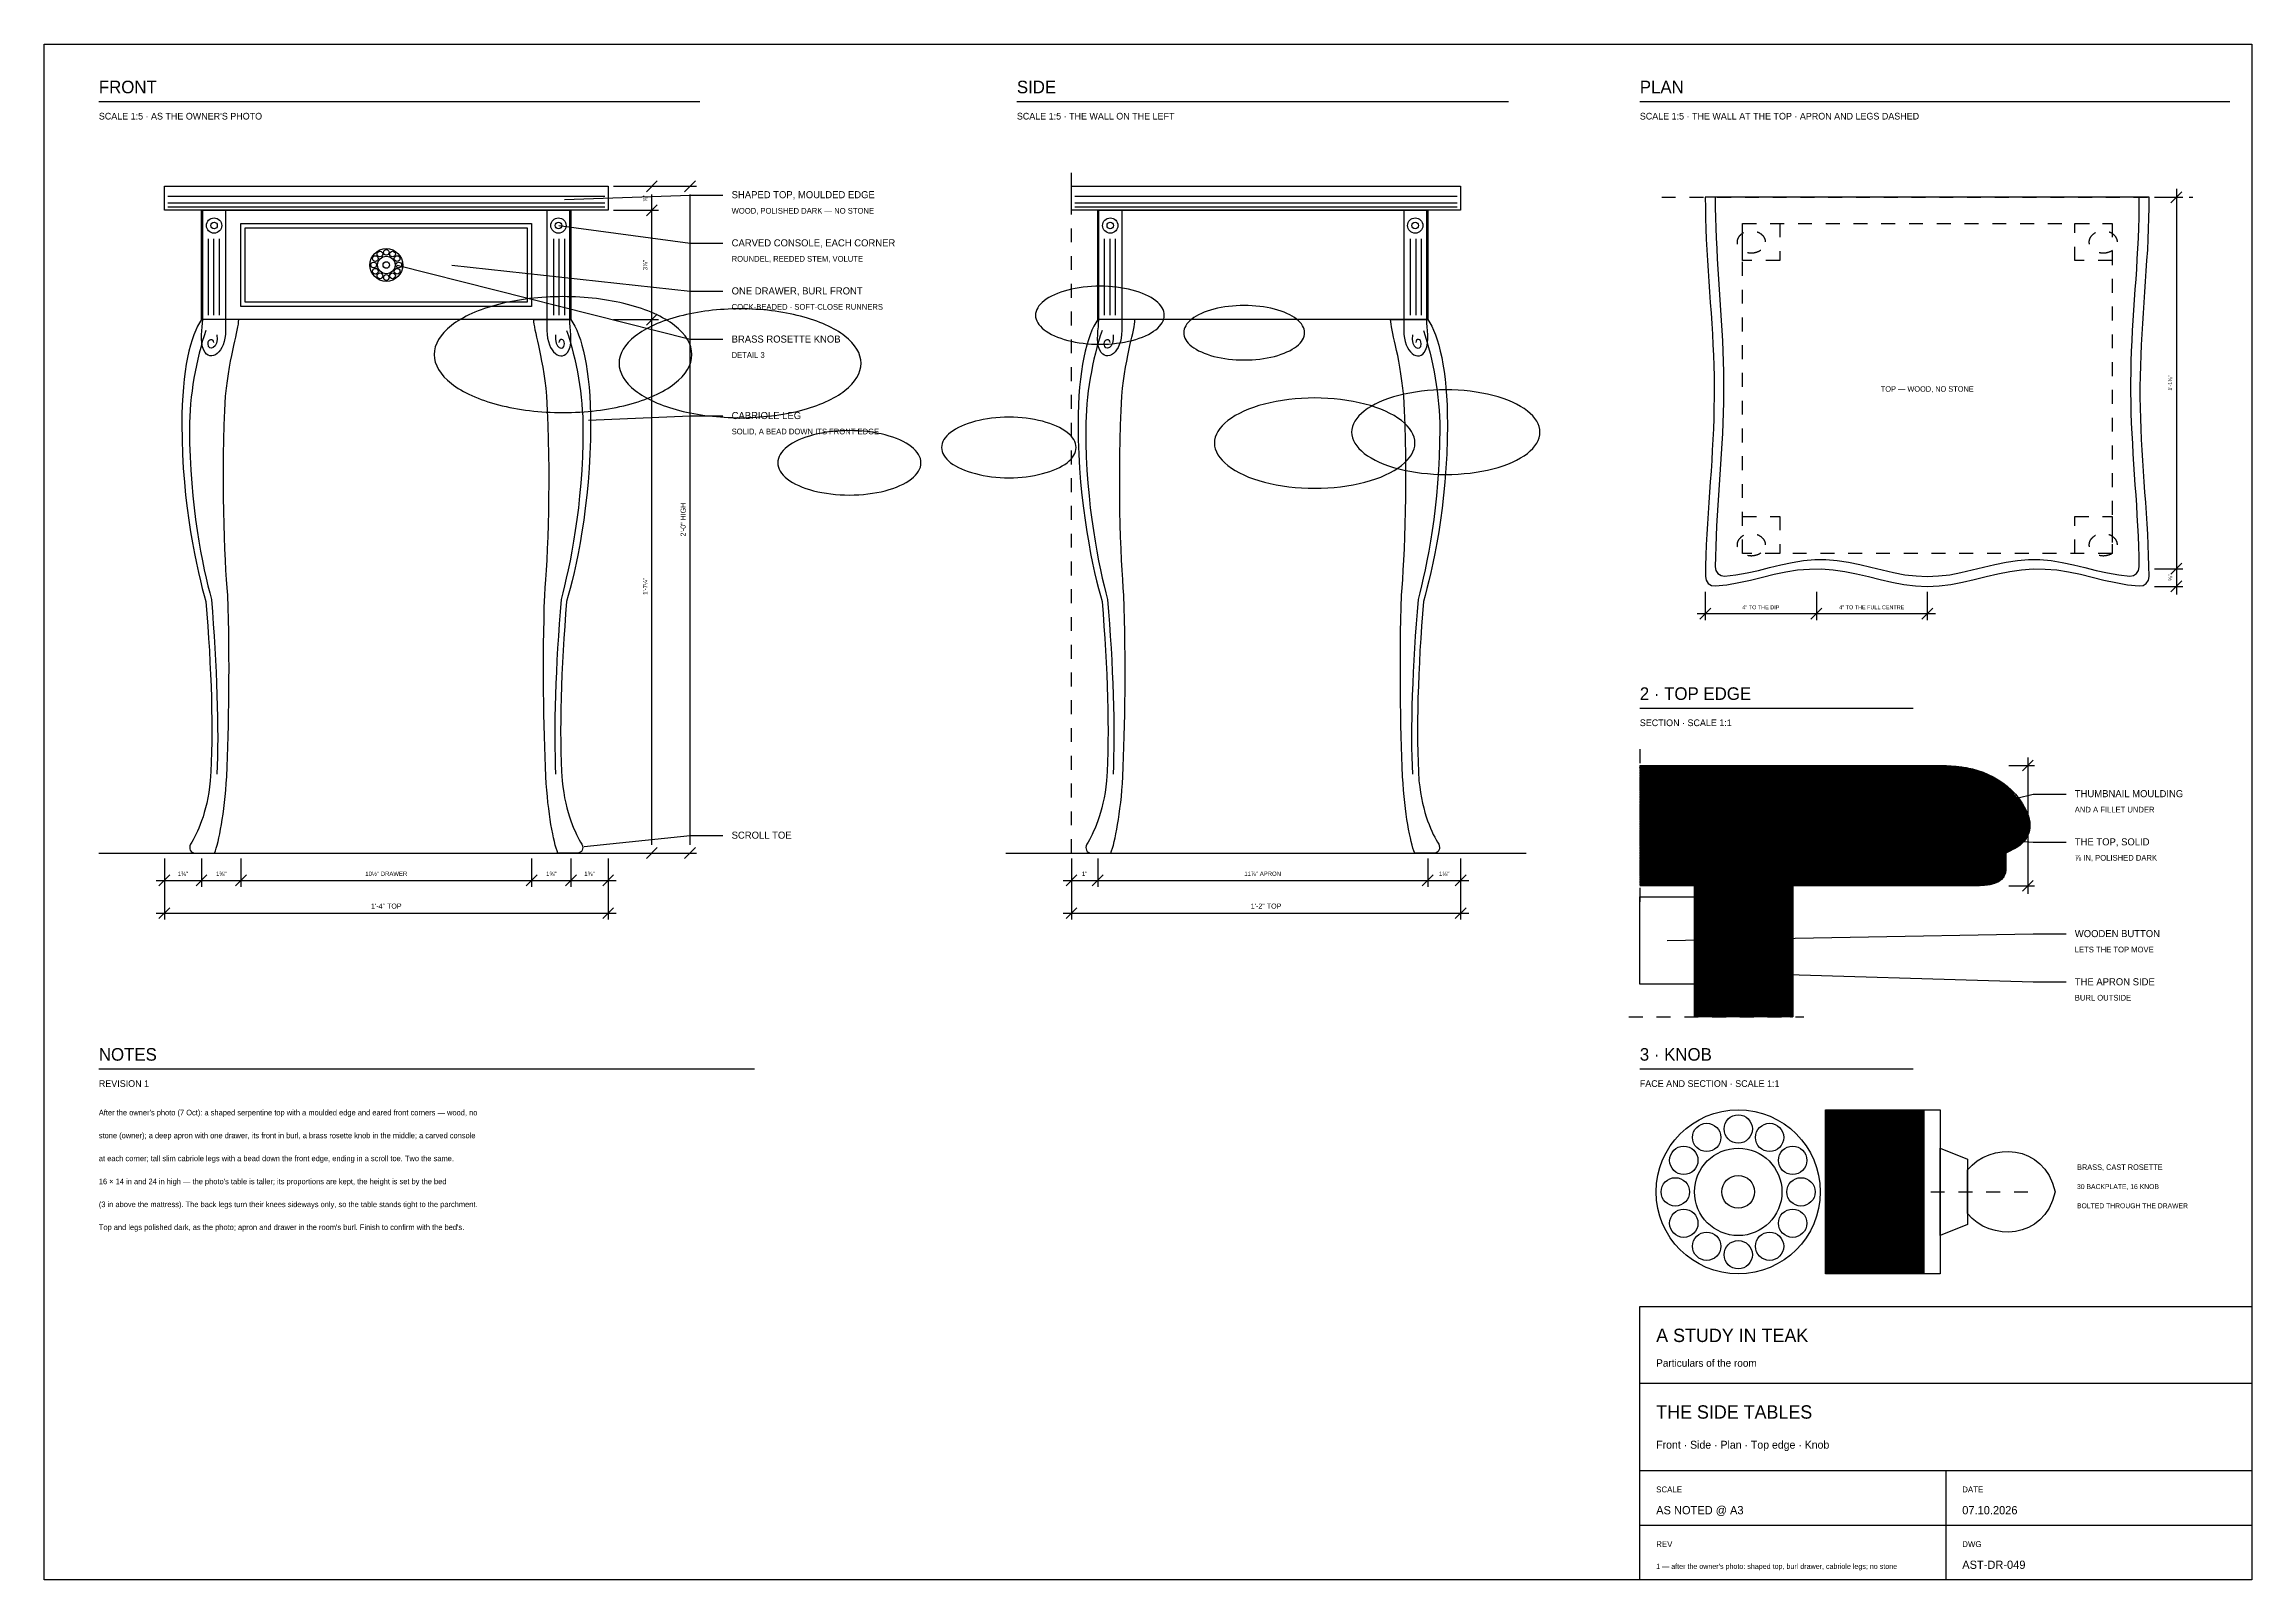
# Model space of a CAD drawing. Header units: inches. Extents: x 0.3 to 16.2, y 0.3 to 11.4.
import ezdxf
from ezdxf.enums import TextEntityAlignment as Align

# ---------------------------------------------------------------- set-up
doc = ezdxf.new("R2010")
doc.units = ezdxf.units.IN
doc.header["$LTSCALE"] = 0.009843
doc.header["$MEASUREMENT"] = 0
doc.linetypes.add('DASHED', pattern=[0.6, 0.5, -0.1])
for name, color, linetype in [('GEOMETRY', 7, 'Continuous'), ('HATCH', 8, 'Continuous'), ('TEXT', 7, 'Continuous')]:
    doc.layers.add(name, color=color, linetype=linetype)

msp = doc.modelspace()

# ---------------------------------------------------------------- hatches: boundary and pattern name
at = {"layer": 'HATCH'}
h = msp.add_hatch(dxfattribs=at)
h.set_pattern_fill('ANSI31', scale=0.015748031)
h.paths.add_polyline_path([(11.811, 6.181), (14.016, 6.181), (14.168, 6.166), (14.321, 6.117), (14.459, 6.032), (14.567, 5.906), (14.611, 5.818), (14.621, 5.733), (14.595, 5.656), (14.528, 5.591), (14.449, 5.551), (14.449, 5.433), (14.435, 5.381), (14.395, 5.344), (14.333, 5.322), (14.252, 5.315), (11.811, 5.315)])
h = msp.add_hatch(dxfattribs=at)
h.set_pattern_fill('ANSI31', scale=0.015748031)
h.paths.add_polyline_path([(12.205, 5.315), (12.913, 5.315), (12.913, 4.37), (12.205, 4.37), (12.205, 5.315)])
h = msp.add_hatch(dxfattribs=at)
h.set_pattern_fill('ANSI31', scale=0.015748031)
h.paths.add_polyline_path([(13.15, 3.701), (13.858, 3.701), (13.858, 2.52), (13.15, 2.52), (13.15, 3.701)])

# ---------------------------------------------------------------- linework, layer by layer
at = {"layer": 'GEOMETRY'}
for p, q in [((0.709, 10.965), (5.039, 10.965)), ((7.323, 10.965), (10.866, 10.965)), ((11.811, 10.965), (16.063, 10.965)), ((4.417, 10.354), (4.74, 10.354)), ((4.417, 10.354), (5.016, 10.354)), ((4.654, 10.315), (4.732, 10.394)), ((4.929, 10.315), (5.008, 10.394)), ((1.205, 10.283), (4.354, 10.283)), ((1.205, 10.236), (4.354, 10.236)), ((1.205, 10.205), (4.354, 10.205)), ((4.417, 10.181), (4.74, 10.181)), ((4.654, 10.142), (4.732, 10.22)), ((4.693, 5.61), (4.693, 10.295)), ((4.969, 5.61), (4.969, 10.295)), ((7.74, 10.283), (10.496, 10.283)), ((7.74, 10.236), (10.496, 10.236)), ((7.74, 10.205), (10.496, 10.205)), ((15.52, 10.276), (15.724, 10.276)), ((15.638, 10.236), (15.717, 10.315)), ((15.677, 10.335), (15.677, 7.413)), ((1.496, 9.976), (1.496, 9.425)), ((1.535, 9.976), (1.535, 9.425)), ((1.575, 9.976), (1.575, 9.425)), ((3.984, 9.976), (3.984, 9.425)), ((4.024, 9.976), (4.024, 9.425)), ((4.063, 9.976), (4.063, 9.425)), ((7.953, 9.976), (7.953, 9.425)), ((7.992, 9.976), (7.992, 9.425)), ((8.031, 9.976), (8.031, 9.425)), ((10.157, 9.976), (10.157, 9.425)), ((10.197, 9.976), (10.197, 9.425)), ((10.236, 9.976), (10.236, 9.425)), ((4.417, 9.394), (4.74, 9.394)), ((4.654, 9.354), (4.732, 9.433)), ((15.638, 7.559), (15.717, 7.638)), ((15.52, 7.598), (15.724, 7.598)), ((15.638, 7.433), (15.717, 7.512)), ((12.283, 7.433), (12.283, 7.228)), ((13.083, 7.433), (13.083, 7.228)), ((13.882, 7.433), (13.882, 7.228)), ((15.52, 7.472), (15.724, 7.472)), ((12.224, 7.276), (13.941, 7.276)), ((12.244, 7.236), (12.323, 7.315)), ((13.043, 7.236), (13.122, 7.315)), ((13.843, 7.236), (13.921, 7.315)), ((11.811, 6.594), (13.78, 6.594)), ((14.567, 6.142), (14.646, 6.22)), ((14.606, 6.24), (14.606, 5.256)), ((14.469, 6.181), (14.654, 6.181)), ((4.654, 5.512), (4.732, 5.591)), ((4.929, 5.512), (5.008, 5.591)), ((0.709, 5.551), (4.85, 5.551)), ((1.181, 5.512), (1.181, 5.307)), ((1.181, 5.512), (1.181, 5.071)), ((1.449, 5.512), (1.449, 5.307)), ((1.732, 5.512), (1.732, 5.307)), ((3.827, 5.512), (3.827, 5.307)), ((4.11, 5.512), (4.11, 5.307)), ((4.378, 5.512), (4.378, 5.307)), ((4.378, 5.512), (4.378, 5.071)), ((4.417, 5.551), (4.74, 5.551)), ((4.417, 5.551), (5.016, 5.551)), ((7.244, 5.551), (10.992, 5.551)), ((7.717, 5.512), (7.717, 5.307)), ((7.717, 5.512), (7.717, 5.071)), ((7.906, 5.512), (7.906, 5.307)), ((10.283, 5.512), (10.283, 5.307)), ((10.52, 5.512), (10.52, 5.307)), ((10.52, 5.512), (10.52, 5.071)), ((1.122, 5.354), (4.437, 5.354)), ((1.142, 5.315), (1.22, 5.394)), ((1.409, 5.315), (1.488, 5.394)), ((1.693, 5.315), (1.772, 5.394)), ((3.787, 5.315), (3.866, 5.394)), ((4.071, 5.315), (4.15, 5.394)), ((4.339, 5.315), (4.417, 5.394)), ((7.657, 5.354), (10.579, 5.354)), ((7.677, 5.315), (7.756, 5.394)), ((7.866, 5.315), (7.945, 5.394)), ((10.244, 5.315), (10.323, 5.394)), ((10.48, 5.315), (10.559, 5.394)), ((12.89, 5.315), (12.89, 4.37)), ((14.469, 5.315), (14.654, 5.315)), ((14.567, 5.276), (14.646, 5.354)), ((1.122, 5.118), (4.437, 5.118)), ((1.142, 5.079), (1.22, 5.157)), ((4.339, 5.079), (4.417, 5.157)), ((7.657, 5.118), (10.579, 5.118)), ((7.677, 5.079), (7.756, 5.157)), ((10.48, 5.079), (10.559, 5.157)), ((0.709, 3.996), (5.433, 3.996)), ((11.811, 3.996), (13.78, 3.996)), ((11.811, 1.732), (16.22, 1.732)), ((11.811, 1.102), (16.22, 1.102)), ((14.016, 1.102), (14.016, 0.315)), ((11.811, 0.709), (16.22, 0.709))]:
    msp.add_line(p, q, dxfattribs=at)
at = {"layer": 'GEOMETRY', "linetype": 'DASHED'}
for p, q in [((7.717, 5.551), (7.717, 10.472)), ((11.969, 10.276), (15.795, 10.276)), ((13.307, 3.11), (14.646, 3.11))]:
    msp.add_line(p, q, dxfattribs=at)
at = {"layer": 'GEOMETRY'}
for points in [[(0.315, 11.378), (16.22, 11.378), (16.22, 0.315), (0.315, 0.315), (0.315, 11.378)], [(1.181, 10.354), (4.378, 10.354), (4.378, 10.181), (1.181, 10.181), (1.181, 10.354)], [(7.717, 10.354), (10.52, 10.354), (10.52, 10.181), (7.717, 10.181), (7.717, 10.354)], [(1.449, 10.181), (4.11, 10.181), (4.11, 9.394), (1.449, 9.394), (1.449, 10.181)], [(1.457, 10.181), (1.622, 10.181), (1.622, 9.315)], [(1.457, 9.394), (1.457, 10.181)], [(4.102, 10.181), (3.937, 10.181), (3.937, 9.315)], [(4.063, 10.26), (4.969, 10.291), (5.205, 10.291)], [(4.102, 9.394), (4.102, 10.181)], [(7.906, 10.181), (10.283, 10.181), (10.283, 9.394), (7.906, 9.394), (7.906, 10.181)], [(7.913, 10.181), (8.079, 10.181), (8.079, 9.315)], [(7.913, 9.394), (7.913, 10.181)], [(10.276, 10.181), (10.11, 10.181), (10.11, 9.315)], [(10.276, 9.394), (10.276, 10.181)], [(12.283, 10.276), (12.284, 10.2), (12.285, 10.124), (12.287, 10.048), (12.29, 9.972), (12.294, 9.896), (12.299, 9.82), (12.303, 9.744), (12.308, 9.668), (12.314, 9.593), (12.319, 9.517), (12.324, 9.441), (12.329, 9.365), (12.334, 9.289), (12.338, 9.213), (12.341, 9.137), (12.344, 9.061), (12.346, 8.985), (12.346, 8.909), (12.346, 8.834), (12.345, 8.758), (12.344, 8.682), (12.341, 8.606), (12.338, 8.53), (12.333, 8.454), (12.329, 8.378), (12.324, 8.302), (12.319, 8.226), (12.313, 8.15), (12.308, 8.075), (12.303, 7.999), (12.298, 7.923), (12.294, 7.847), (12.29, 7.771), (12.287, 7.695), (12.285, 7.619), (12.284, 7.543), (12.289, 7.516), (12.304, 7.493), (12.327, 7.478), (12.354, 7.475), (12.439, 7.484), (12.524, 7.499), (12.609, 7.517), (12.694, 7.538), (12.779, 7.559), (12.864, 7.576), (12.948, 7.59), (13.033, 7.597), (13.118, 7.598), (13.203, 7.591), (13.288, 7.579), (13.373, 7.562), (13.458, 7.542), (13.542, 7.521), (13.627, 7.501), (13.712, 7.486), (13.797, 7.476), (13.882, 7.472), (13.967, 7.476), (14.052, 7.486), (14.136, 7.501), (14.221, 7.521), (14.306, 7.542), (14.391, 7.562), (14.476, 7.579), (14.561, 7.591), (14.646, 7.598), (14.731, 7.597), (14.815, 7.59), (14.9, 7.576), (14.985, 7.559), (15.07, 7.538), (15.155, 7.517), (15.24, 7.499), (15.325, 7.484), (15.409, 7.475), (15.437, 7.478), (15.46, 7.493), (15.475, 7.516), (15.48, 7.543), (15.479, 7.619), (15.476, 7.695), (15.474, 7.771), (15.47, 7.847), (15.466, 7.923), (15.461, 7.999), (15.456, 8.075), (15.45, 8.15), (15.445, 8.226), (15.44, 8.302), (15.435, 8.378), (15.43, 8.454), (15.426, 8.53), (15.423, 8.606), (15.42, 8.682), (15.418, 8.758), (15.417, 8.834), (15.417, 8.909), (15.418, 8.985), (15.42, 9.061), (15.423, 9.137), (15.426, 9.213), (15.43, 9.289), (15.435, 9.365), (15.44, 9.441), (15.445, 9.517), (15.45, 9.593), (15.455, 9.668), (15.46, 9.744), (15.465, 9.82), (15.47, 9.896), (15.473, 9.972), (15.476, 10.048), (15.479, 10.124), (15.48, 10.2), (15.48, 10.276), (12.283, 10.276)], [(12.354, 10.276), (12.355, 10.202), (12.356, 10.128), (12.358, 10.054), (12.361, 9.98), (12.365, 9.906), (12.369, 9.832), (12.373, 9.758), (12.378, 9.684), (12.383, 9.61), (12.388, 9.536), (12.393, 9.462), (12.398, 9.388), (12.402, 9.314), (12.406, 9.24), (12.409, 9.166), (12.412, 9.092), (12.414, 9.018), (12.414, 8.944), (12.414, 8.87), (12.414, 8.796), (12.412, 8.722), (12.409, 8.648), (12.406, 8.574), (12.402, 8.5), (12.398, 8.426), (12.393, 8.352), (12.388, 8.278), (12.383, 8.204), (12.378, 8.13), (12.373, 8.056), (12.368, 7.982), (12.364, 7.908), (12.361, 7.834), (12.358, 7.76), (12.356, 7.686), (12.355, 7.612), (12.359, 7.586), (12.374, 7.564), (12.396, 7.549), (12.422, 7.546), (12.503, 7.554), (12.584, 7.569), (12.665, 7.587), (12.746, 7.607), (12.828, 7.627), (12.909, 7.645), (12.99, 7.658), (13.071, 7.665), (13.152, 7.666), (13.233, 7.659), (13.314, 7.647), (13.395, 7.63), (13.476, 7.611), (13.557, 7.59), (13.639, 7.572), (13.72, 7.556), (13.801, 7.547), (13.882, 7.543), (13.963, 7.547), (14.044, 7.556), (14.125, 7.572), (14.206, 7.59), (14.287, 7.611), (14.369, 7.63), (14.45, 7.647), (14.531, 7.659), (14.612, 7.666), (14.693, 7.665), (14.774, 7.658), (14.855, 7.645), (14.936, 7.627), (15.017, 7.607), (15.098, 7.587), (15.18, 7.569), (15.261, 7.554), (15.342, 7.546), (15.368, 7.549), (15.39, 7.564), (15.404, 7.586), (15.409, 7.612), (15.408, 7.686), (15.406, 7.76), (15.403, 7.834), (15.399, 7.908), (15.395, 7.982), (15.391, 8.056), (15.386, 8.13), (15.381, 8.204), (15.376, 8.278), (15.371, 8.352), (15.366, 8.426), (15.362, 8.5), (15.358, 8.574), (15.354, 8.648), (15.352, 8.722), (15.35, 8.796), (15.349, 8.87), (15.349, 8.944), (15.35, 9.018), (15.352, 9.092), (15.354, 9.166), (15.358, 9.24), (15.361, 9.314), (15.366, 9.388), (15.37, 9.462), (15.375, 9.536), (15.381, 9.61), (15.386, 9.684), (15.391, 9.758), (15.395, 9.832), (15.399, 9.906), (15.403, 9.98), (15.406, 10.054), (15.408, 10.128), (15.409, 10.202), (15.409, 10.276)], [(1.732, 10.087), (3.827, 10.087), (3.827, 9.488), (1.732, 9.488), (1.732, 10.087)], [(1.764, 10.055), (3.795, 10.055), (3.795, 9.52), (1.764, 9.52), (1.764, 10.055)], [(4.024, 10.071), (4.969, 9.945), (5.205, 9.945)], [(2.858, 9.787), (4.969, 9.252), (5.205, 9.252)], [(3.252, 9.787), (4.969, 9.598), (5.205, 9.598)], [(1.717, 9.394), (1.449, 9.394)], [(3.843, 9.394), (4.11, 9.394)], [(8.173, 9.394), (7.906, 9.394)], [(10.016, 9.394), (10.283, 9.394)], [(4.236, 8.669), (4.969, 8.701), (5.205, 8.701)], [(11.811, 6.181), (14.016, 6.181)], [(14.528, 5.945), (14.646, 5.976), (14.882, 5.976)], [(13.071, 5.748), (14.646, 5.63), (14.882, 5.63)], [(4.205, 5.598), (4.969, 5.677), (5.205, 5.677)], [(14.528, 5.591), (14.449, 5.551), (14.449, 5.433)], [(1.402, 5.551), (1.543, 5.551)], [(4.157, 5.551), (4.016, 5.551)], [(7.858, 5.551), (8, 5.551)], [(10.331, 5.551), (10.189, 5.551)], [(14.252, 5.315), (11.811, 5.315)], [(12.205, 5.315), (12.913, 5.315), (12.913, 4.37), (12.205, 4.37), (12.205, 5.315)], [(11.811, 5.236), (12.205, 5.236), (12.205, 4.606), (11.811, 4.606), (11.811, 5.236)], [(12.008, 4.921), (14.646, 4.969), (14.882, 4.969)], [(12.559, 4.685), (14.646, 4.622), (14.882, 4.622)], [(13.15, 3.701), (13.858, 3.701), (13.858, 2.52), (13.15, 2.52), (13.15, 3.701)], [(13.858, 3.701), (13.976, 3.701), (13.976, 2.52), (13.858, 2.52), (13.858, 3.701)], [(13.976, 3.425), (14.173, 3.346), (14.173, 2.874), (13.976, 2.795), (13.976, 3.425)], [(14.173, 2.953), (14.173, 3.268)], [(11.811, 2.283), (16.22, 2.283), (16.22, 0.315), (11.811, 0.315), (11.811, 2.283)]]:
    msp.add_lwpolyline(points, dxfattribs=at)
at = {"layer": 'GEOMETRY', "linetype": 'DASHED'}
for points in [[(12.551, 10.087), (15.213, 10.087), (15.213, 7.709), (12.551, 7.709), (12.551, 10.087)], [(12.551, 10.087), (12.819, 10.087), (12.819, 9.819), (12.551, 9.819), (12.551, 10.087)], [(14.945, 10.087), (15.213, 10.087), (15.213, 9.819), (14.945, 9.819), (14.945, 10.087)], [(12.551, 7.976), (12.819, 7.976), (12.819, 7.709), (12.551, 7.709), (12.551, 7.976)], [(14.945, 7.976), (15.213, 7.976), (15.213, 7.709), (14.945, 7.709), (14.945, 7.976)], [(11.811, 6.299), (11.811, 5.197)], [(11.732, 4.37), (12.992, 4.37)]]:
    msp.add_lwpolyline(points, dxfattribs=at)
at = {"layer": 'GEOMETRY'}
for centre, radius in [((1.539, 10.071), 0.0551), ((1.539, 10.071), 0.0236), ((4.02, 10.071), 0.0551), ((4.02, 10.071), 0.0236), ((7.996, 10.071), 0.0551), ((7.996, 10.071), 0.0236), ((10.193, 10.071), 0.0551), ((10.193, 10.071), 0.0236), ((2.78, 9.787), 0.118), ((2.734, 9.866), 0.0205), ((2.78, 9.878), 0.0205), ((2.825, 9.866), 0.0205), ((2.689, 9.787), 0.0205), ((2.701, 9.833), 0.0205), ((2.701, 9.742), 0.0205), ((2.734, 9.709), 0.0205), ((2.78, 9.787), 0.063), ((2.78, 9.787), 0.0236), ((2.78, 9.697), 0.0205), ((2.825, 9.709), 0.0205), ((2.858, 9.833), 0.0205), ((2.858, 9.742), 0.0205), ((2.87, 9.787), 0.0205), ((12.52, 3.11), 0.591), ((12.52, 3.563), 0.102), ((12.293, 3.502), 0.102), ((12.746, 3.502), 0.102), ((12.128, 3.337), 0.102), ((12.52, 3.11), 0.315), ((12.912, 3.337), 0.102), ((12.067, 3.11), 0.102), ((12.52, 3.11), 0.118), ((12.972, 3.11), 0.102), ((12.128, 2.884), 0.102), ((12.912, 2.884), 0.102), ((12.293, 2.718), 0.102), ((12.52, 2.657), 0.102), ((12.746, 2.718), 0.102)]:
    msp.add_circle(centre, radius, dxfattribs=at)
at = {"layer": 'GEOMETRY', "linetype": 'DASHED'}
for points in [[(12.717, 9.953), (12.717, 9.939), (12.712, 9.925), (12.703, 9.913), (12.694, 9.901), (12.681, 9.891), (12.665, 9.885), (12.65, 9.878), (12.632, 9.874), (12.614, 9.874), (12.596, 9.874), (12.579, 9.878), (12.563, 9.885), (12.547, 9.891), (12.535, 9.901), (12.526, 9.913), (12.517, 9.925), (12.512, 9.939), (12.512, 9.953), (12.512, 9.967), (12.517, 9.98), (12.526, 9.992), (12.535, 10.004), (12.547, 10.014), (12.563, 10.021), (12.579, 10.028), (12.596, 10.031), (12.614, 10.031), (12.632, 10.031), (12.65, 10.028), (12.665, 10.021), (12.681, 10.014), (12.694, 10.004), (12.703, 9.992), (12.712, 9.98), (12.717, 9.967), (12.717, 9.953)], [(15.252, 9.953), (15.252, 9.939), (15.247, 9.925), (15.238, 9.913), (15.229, 9.901), (15.216, 9.891), (15.201, 9.885), (15.185, 9.878), (15.168, 9.874), (15.15, 9.874), (15.132, 9.874), (15.114, 9.878), (15.098, 9.885), (15.083, 9.891), (15.07, 9.901), (15.061, 9.913), (15.052, 9.925), (15.047, 9.939), (15.047, 9.953), (15.047, 9.967), (15.052, 9.98), (15.061, 9.992), (15.07, 10.004), (15.083, 10.014), (15.098, 10.021), (15.114, 10.028), (15.132, 10.031), (15.15, 10.031), (15.168, 10.031), (15.185, 10.028), (15.201, 10.021), (15.216, 10.014), (15.229, 10.004), (15.238, 9.992), (15.247, 9.98), (15.252, 9.967), (15.252, 9.953)], [(12.717, 7.772), (12.717, 7.758), (12.712, 7.744), (12.703, 7.732), (12.694, 7.72), (12.681, 7.71), (12.665, 7.703), (12.65, 7.697), (12.632, 7.693), (12.614, 7.693), (12.596, 7.693), (12.579, 7.697), (12.563, 7.703), (12.547, 7.71), (12.535, 7.72), (12.526, 7.732), (12.517, 7.744), (12.512, 7.758), (12.512, 7.772), (12.512, 7.785), (12.517, 7.799), (12.526, 7.811), (12.535, 7.823), (12.547, 7.833), (12.563, 7.84), (12.579, 7.847), (12.596, 7.85), (12.614, 7.85), (12.632, 7.85), (12.65, 7.847), (12.665, 7.84), (12.681, 7.833), (12.694, 7.823), (12.703, 7.811), (12.712, 7.799), (12.717, 7.785), (12.717, 7.772)], [(15.252, 7.772), (15.252, 7.758), (15.247, 7.744), (15.238, 7.732), (15.229, 7.72), (15.216, 7.71), (15.201, 7.703), (15.185, 7.697), (15.168, 7.693), (15.15, 7.693), (15.132, 7.693), (15.114, 7.697), (15.098, 7.703), (15.083, 7.71), (15.07, 7.72), (15.061, 7.732), (15.052, 7.744), (15.047, 7.758), (15.047, 7.772), (15.047, 7.785), (15.052, 7.799), (15.061, 7.811), (15.07, 7.823), (15.083, 7.833), (15.098, 7.84), (15.114, 7.847), (15.132, 7.85), (15.15, 7.85), (15.168, 7.85), (15.185, 7.847), (15.201, 7.84), (15.216, 7.833), (15.229, 7.823), (15.238, 7.811), (15.247, 7.799), (15.252, 7.785), (15.252, 7.772)]]:
    msp.add_open_spline(points, degree=3, knots=[0, 0, 0, 0, 1, 1, 1, 2, 2, 2, 3, 3, 3, 4, 4, 4, 5, 5, 5, 6, 6, 6, 7, 7, 7, 8, 8, 8, 9, 9, 9, 10, 10, 10, 11, 11, 11, 12, 12, 12, 12], dxfattribs=at)
at = {"layer": 'GEOMETRY'}
for points, knots in [([(4.981, 9.142), (4.981, 9.068), (4.939, 8.996), (4.857, 8.933), (4.776, 8.869), (4.658, 8.817), (4.517, 8.78), (4.376, 8.743), (4.216, 8.724), (4.053, 8.724), (3.89, 8.724), (3.73, 8.743), (3.589, 8.78), (3.448, 8.817), (3.331, 8.869), (3.249, 8.933), (3.168, 8.996), (3.125, 9.068), (3.125, 9.142), (3.125, 9.215), (3.168, 9.287), (3.249, 9.351), (3.331, 9.414), (3.448, 9.467), (3.589, 9.503), (3.73, 9.54), (3.89, 9.559), (4.053, 9.559), (4.216, 9.559), (4.376, 9.54), (4.517, 9.503), (4.658, 9.467), (4.776, 9.414), (4.857, 9.351), (4.939, 9.287), (4.981, 9.215), (4.981, 9.142)], [0, 0, 0, 0, 1, 1, 1, 2, 2, 2, 3, 3, 3, 4, 4, 4, 5, 5, 5, 6, 6, 6, 7, 7, 7, 8, 8, 8, 9, 9, 9, 10, 10, 10, 11, 11, 11, 12, 12, 12, 12]), ([(8.385, 9.425), (8.385, 9.389), (8.364, 9.352), (8.323, 9.321), (8.283, 9.289), (8.224, 9.262), (8.153, 9.244), (8.083, 9.226), (8.003, 9.216), (7.921, 9.216), (7.84, 9.216), (7.76, 9.226), (7.689, 9.244), (7.619, 9.262), (7.56, 9.289), (7.519, 9.321), (7.479, 9.352), (7.457, 9.389), (7.457, 9.425), (7.457, 9.462), (7.479, 9.498), (7.519, 9.53), (7.56, 9.562), (7.619, 9.588), (7.689, 9.606), (7.76, 9.625), (7.84, 9.634), (7.921, 9.634), (8.003, 9.634), (8.083, 9.625), (8.153, 9.606), (8.224, 9.588), (8.283, 9.562), (8.323, 9.53), (8.364, 9.498), (8.385, 9.462), (8.385, 9.425)], [0, 0, 0, 0, 1, 1, 1, 2, 2, 2, 3, 3, 3, 4, 4, 4, 5, 5, 5, 6, 6, 6, 7, 7, 7, 8, 8, 8, 9, 9, 9, 10, 10, 10, 11, 11, 11, 12, 12, 12, 12]), ([(1.449, 9.394), (1.37, 9.283), (1.307, 9.031), (1.307, 8.638), (1.307, 8.055), (1.417, 7.583), (1.48, 7.362)], [0, 0, 0, 0, 1, 1, 1, 2, 2, 2, 2]), ([(1.622, 9.315), (1.622, 9.157), (1.512, 9.079), (1.465, 9.173), (1.433, 9.236), (1.457, 9.331), (1.457, 9.394)], [0, 0, 0, 0, 1, 1, 1, 2, 2, 2, 2]), ([(3.937, 9.315), (3.937, 9.157), (4.047, 9.079), (4.094, 9.173), (4.126, 9.236), (4.102, 9.331), (4.102, 9.394)], [0, 0, 0, 0, 1, 1, 1, 2, 2, 2, 2]), ([(4.11, 9.394), (4.189, 9.283), (4.252, 9.031), (4.252, 8.638), (4.252, 8.055), (4.142, 7.583), (4.079, 7.362)], [0, 0, 0, 0, 1, 1, 1, 2, 2, 2, 2]), ([(6.2, 9.079), (6.2, 9.01), (6.16, 8.942), (6.084, 8.883), (6.007, 8.823), (5.897, 8.774), (5.765, 8.739), (5.632, 8.705), (5.482, 8.687), (5.329, 8.687), (5.176, 8.687), (5.025, 8.705), (4.893, 8.739), (4.76, 8.774), (4.65, 8.823), (4.574, 8.883), (4.497, 8.942), (4.457, 9.01), (4.457, 9.079), (4.457, 9.148), (4.497, 9.215), (4.574, 9.275), (4.65, 9.334), (4.76, 9.384), (4.893, 9.418), (5.025, 9.453), (5.176, 9.471), (5.329, 9.471), (5.482, 9.471), (5.632, 9.453), (5.765, 9.418), (5.897, 9.384), (6.007, 9.334), (6.084, 9.275), (6.16, 9.215), (6.2, 9.148), (6.2, 9.079)], [0, 0, 0, 0, 1, 1, 1, 2, 2, 2, 3, 3, 3, 4, 4, 4, 5, 5, 5, 6, 6, 6, 7, 7, 7, 8, 8, 8, 9, 9, 9, 10, 10, 10, 11, 11, 11, 12, 12, 12, 12]), ([(7.906, 9.394), (7.827, 9.283), (7.764, 9.031), (7.764, 8.638), (7.764, 8.055), (7.874, 7.583), (7.937, 7.362)], [0, 0, 0, 0, 1, 1, 1, 2, 2, 2, 2]), ([(8.079, 9.315), (8.079, 9.157), (7.969, 9.079), (7.921, 9.173), (7.89, 9.236), (7.913, 9.331), (7.913, 9.394)], [0, 0, 0, 0, 1, 1, 1, 2, 2, 2, 2]), ([(9.396, 9.299), (9.396, 9.265), (9.376, 9.231), (9.338, 9.201), (9.3, 9.171), (9.245, 9.147), (9.179, 9.129), (9.112, 9.112), (9.037, 9.103), (8.961, 9.103), (8.884, 9.103), (8.809, 9.112), (8.743, 9.129), (8.676, 9.147), (8.621, 9.171), (8.583, 9.201), (8.545, 9.231), (8.525, 9.265), (8.525, 9.299), (8.525, 9.334), (8.545, 9.367), (8.583, 9.397), (8.621, 9.427), (8.676, 9.452), (8.743, 9.469), (8.809, 9.486), (8.884, 9.495), (8.961, 9.495), (9.037, 9.495), (9.112, 9.486), (9.179, 9.469), (9.245, 9.452), (9.3, 9.427), (9.338, 9.397), (9.376, 9.367), (9.396, 9.334), (9.396, 9.299)], [0, 0, 0, 0, 1, 1, 1, 2, 2, 2, 3, 3, 3, 4, 4, 4, 5, 5, 5, 6, 6, 6, 7, 7, 7, 8, 8, 8, 9, 9, 9, 10, 10, 10, 11, 11, 11, 12, 12, 12, 12]), ([(10.11, 9.315), (10.11, 9.157), (10.22, 9.079), (10.268, 9.173), (10.299, 9.236), (10.276, 9.331), (10.276, 9.394)], [0, 0, 0, 0, 1, 1, 1, 2, 2, 2, 2]), ([(10.283, 9.394), (10.362, 9.283), (10.425, 9.031), (10.425, 8.638), (10.425, 8.055), (10.315, 7.583), (10.252, 7.362)], [0, 0, 0, 0, 1, 1, 1, 2, 2, 2, 2]), ([(1.48, 9.315), (1.409, 9.11), (1.362, 8.843), (1.362, 8.606), (1.362, 8.055), (1.457, 7.614), (1.52, 7.378)], [0, 0, 0, 0, 1, 1, 1, 2, 2, 2, 2]), ([(1.559, 9.283), (1.575, 9.189), (1.496, 9.157), (1.496, 9.22), (1.496, 9.26), (1.535, 9.26), (1.535, 9.228)], [0, 0, 0, 0, 1, 1, 1, 2, 2, 2, 2]), ([(4, 9.283), (3.984, 9.189), (4.063, 9.157), (4.063, 9.22), (4.063, 9.26), (4.024, 9.26), (4.024, 9.228)], [0, 0, 0, 0, 1, 1, 1, 2, 2, 2, 2]), ([(4.079, 9.315), (4.15, 9.11), (4.197, 8.843), (4.197, 8.606), (4.197, 8.055), (4.102, 7.614), (4.039, 7.378)], [0, 0, 0, 0, 1, 1, 1, 2, 2, 2, 2]), ([(7.937, 9.315), (7.866, 9.11), (7.819, 8.843), (7.819, 8.606), (7.819, 8.055), (7.913, 7.614), (7.976, 7.378)], [0, 0, 0, 0, 1, 1, 1, 2, 2, 2, 2]), ([(8.016, 9.283), (8.031, 9.189), (7.953, 9.157), (7.953, 9.22), (7.953, 9.26), (7.992, 9.26), (7.992, 9.228)], [0, 0, 0, 0, 1, 1, 1, 2, 2, 2, 2]), ([(10.173, 9.283), (10.157, 9.189), (10.236, 9.157), (10.236, 9.22), (10.236, 9.26), (10.197, 9.26), (10.197, 9.228)], [0, 0, 0, 0, 1, 1, 1, 2, 2, 2, 2]), ([(10.252, 9.315), (10.323, 9.11), (10.37, 8.843), (10.37, 8.606), (10.37, 8.055), (10.276, 7.614), (10.213, 7.378)], [0, 0, 0, 0, 1, 1, 1, 2, 2, 2, 2]), ([(10.191, 8.504), (10.191, 8.447), (10.157, 8.391), (10.094, 8.342), (10.03, 8.292), (9.939, 8.251), (9.83, 8.223), (9.72, 8.194), (9.595, 8.179), (9.469, 8.179), (9.342, 8.179), (9.217, 8.194), (9.107, 8.223), (8.998, 8.251), (8.907, 8.292), (8.843, 8.342), (8.78, 8.391), (8.746, 8.447), (8.746, 8.504), (8.746, 8.561), (8.78, 8.617), (8.843, 8.666), (8.907, 8.716), (8.998, 8.757), (9.107, 8.785), (9.217, 8.814), (9.342, 8.829), (9.469, 8.829), (9.595, 8.829), (9.72, 8.814), (9.83, 8.785), (9.939, 8.757), (10.03, 8.716), (10.094, 8.666), (10.157, 8.617), (10.191, 8.561), (10.191, 8.504)], [0, 0, 0, 0, 1, 1, 1, 2, 2, 2, 3, 3, 3, 4, 4, 4, 5, 5, 5, 6, 6, 6, 7, 7, 7, 8, 8, 8, 9, 9, 9, 10, 10, 10, 11, 11, 11, 12, 12, 12, 12]), ([(11.091, 8.583), (11.091, 8.529), (11.06, 8.476), (11.001, 8.43), (10.941, 8.384), (10.855, 8.345), (10.752, 8.318), (10.649, 8.292), (10.532, 8.278), (10.413, 8.278), (10.294, 8.278), (10.177, 8.292), (10.074, 8.318), (9.971, 8.345), (9.886, 8.384), (9.826, 8.43), (9.767, 8.476), (9.735, 8.529), (9.735, 8.583), (9.735, 8.636), (9.767, 8.689), (9.826, 8.735), (9.886, 8.782), (9.971, 8.82), (10.074, 8.847), (10.177, 8.874), (10.294, 8.888), (10.413, 8.888), (10.532, 8.888), (10.649, 8.874), (10.752, 8.847), (10.855, 8.82), (10.941, 8.782), (11.001, 8.735), (11.06, 8.689), (11.091, 8.636), (11.091, 8.583)], [0, 0, 0, 0, 1, 1, 1, 2, 2, 2, 3, 3, 3, 4, 4, 4, 5, 5, 5, 6, 6, 6, 7, 7, 7, 8, 8, 8, 9, 9, 9, 10, 10, 10, 11, 11, 11, 12, 12, 12, 12]), ([(6.632, 8.362), (6.632, 8.321), (6.608, 8.281), (6.563, 8.246), (6.518, 8.211), (6.452, 8.181), (6.374, 8.161), (6.296, 8.141), (6.207, 8.13), (6.116, 8.13), (6.026, 8.13), (5.937, 8.141), (5.858, 8.161), (5.78, 8.181), (5.715, 8.211), (5.669, 8.246), (5.624, 8.281), (5.6, 8.321), (5.6, 8.362), (5.6, 8.403), (5.624, 8.443), (5.669, 8.478), (5.715, 8.514), (5.78, 8.543), (5.858, 8.563), (5.937, 8.584), (6.026, 8.594), (6.116, 8.594), (6.207, 8.594), (6.296, 8.584), (6.374, 8.563), (6.452, 8.543), (6.518, 8.514), (6.563, 8.478), (6.608, 8.443), (6.632, 8.403), (6.632, 8.362)], [0, 0, 0, 0, 1, 1, 1, 2, 2, 2, 3, 3, 3, 4, 4, 4, 5, 5, 5, 6, 6, 6, 7, 7, 7, 8, 8, 8, 9, 9, 9, 10, 10, 10, 11, 11, 11, 12, 12, 12, 12]), ([(7.75, 8.472), (7.75, 8.434), (7.728, 8.397), (7.685, 8.363), (7.643, 8.33), (7.581, 8.303), (7.508, 8.284), (7.434, 8.264), (7.351, 8.254), (7.266, 8.254), (7.181, 8.254), (7.097, 8.264), (7.024, 8.284), (6.95, 8.303), (6.889, 8.33), (6.846, 8.363), (6.804, 8.397), (6.781, 8.434), (6.781, 8.472), (6.781, 8.511), (6.804, 8.548), (6.846, 8.581), (6.889, 8.615), (6.95, 8.642), (7.024, 8.661), (7.097, 8.68), (7.181, 8.691), (7.266, 8.691), (7.351, 8.691), (7.434, 8.68), (7.508, 8.661), (7.581, 8.642), (7.643, 8.615), (7.685, 8.581), (7.728, 8.548), (7.75, 8.511), (7.75, 8.472)], [0, 0, 0, 0, 1, 1, 1, 2, 2, 2, 3, 3, 3, 4, 4, 4, 5, 5, 5, 6, 6, 6, 7, 7, 7, 8, 8, 8, 9, 9, 9, 10, 10, 10, 11, 11, 11, 12, 12, 12, 12])]:
    msp.add_open_spline(points, degree=3, knots=knots, dxfattribs=at)
for points in [[(1.622, 8.843), (1.654, 9.157), (1.717, 9.315), (1.717, 9.394)], [(3.937, 8.843), (3.906, 9.157), (3.843, 9.315), (3.843, 9.394)], [(8.079, 8.843), (8.11, 9.157), (8.173, 9.315), (8.173, 9.394)], [(10.11, 8.843), (10.079, 9.157), (10.016, 9.315), (10.016, 9.394)], [(1.638, 7.409), (1.614, 7.661), (1.591, 8.291), (1.622, 8.843)], [(3.921, 7.409), (3.945, 7.661), (3.969, 8.291), (3.937, 8.843)], [(8.094, 7.409), (8.071, 7.661), (8.047, 8.291), (8.079, 8.843)], [(10.094, 7.409), (10.118, 7.661), (10.142, 8.291), (10.11, 8.843)], [(1.48, 7.362), (1.52, 6.89), (1.535, 6.417), (1.512, 6.071)], [(1.52, 7.378), (1.559, 6.906), (1.575, 6.433), (1.559, 6.118)], [(1.63, 6.102), (1.646, 6.465), (1.654, 6.937), (1.638, 7.409)], [(3.929, 6.102), (3.913, 6.465), (3.906, 6.937), (3.921, 7.409)], [(4.039, 7.378), (4, 6.906), (3.984, 6.433), (4, 6.118)], [(4.079, 7.362), (4.039, 6.89), (4.024, 6.417), (4.047, 6.071)], [(7.937, 7.362), (7.976, 6.89), (7.992, 6.417), (7.969, 6.071)], [(7.976, 7.378), (8.016, 6.906), (8.031, 6.433), (8.016, 6.118)], [(8.087, 6.102), (8.102, 6.465), (8.11, 6.937), (8.094, 7.409)], [(10.102, 6.102), (10.087, 6.465), (10.079, 6.937), (10.094, 7.409)], [(10.213, 7.378), (10.173, 6.906), (10.157, 6.433), (10.173, 6.118)], [(10.252, 7.362), (10.213, 6.89), (10.197, 6.417), (10.22, 6.071)], [(1.512, 6.071), (1.488, 5.835), (1.417, 5.693), (1.37, 5.614)], [(1.543, 5.551), (1.575, 5.63), (1.614, 5.835), (1.63, 6.102)], [(4.016, 5.551), (3.984, 5.63), (3.945, 5.835), (3.929, 6.102)], [(4.047, 6.071), (4.071, 5.835), (4.142, 5.693), (4.189, 5.614)], [(7.969, 6.071), (7.945, 5.835), (7.874, 5.693), (7.827, 5.614)], [(8, 5.551), (8.031, 5.63), (8.071, 5.835), (8.087, 6.102)], [(10.189, 5.551), (10.157, 5.63), (10.118, 5.835), (10.102, 6.102)], [(10.22, 6.071), (10.244, 5.835), (10.315, 5.693), (10.362, 5.614)], [(14.016, 6.181), (14.213, 6.181), (14.449, 6.102), (14.567, 5.906)], [(14.567, 5.906), (14.646, 5.787), (14.646, 5.669), (14.528, 5.591)], [(1.37, 5.614), (1.354, 5.583), (1.37, 5.551), (1.402, 5.551)], [(4.189, 5.614), (4.205, 5.583), (4.189, 5.551), (4.157, 5.551)], [(7.827, 5.614), (7.811, 5.583), (7.827, 5.551), (7.858, 5.551)], [(10.362, 5.614), (10.378, 5.583), (10.362, 5.551), (10.331, 5.551)], [(14.449, 5.433), (14.449, 5.354), (14.37, 5.315), (14.252, 5.315)], [(14.173, 3.268), (14.331, 3.465), (14.724, 3.465), (14.803, 3.11)], [(14.803, 3.11), (14.724, 2.756), (14.331, 2.756), (14.173, 2.953)]]:
    msp.add_open_spline(points, degree=3, dxfattribs=at)

# ---------------------------------------------------------------- texts
at = {"layer": 'TEXT'}
for s, height, p in [('FRONT', 0.0907, (0.709, 11.024)), ('SIDE', 0.0907, (7.323, 11.024)), ('PLAN', 0.0907, (11.811, 11.024)), ("SCALE 1:5 · AS THE OWNER'S PHOTO", 0.04819, (0.709, 10.835)), ('SCALE 1:5 · THE WALL ON THE LEFT', 0.04819, (7.323, 10.835)), ('SCALE 1:5 · THE WALL AT THE TOP · APRON AND LEGS DASHED', 0.04819, (11.811, 10.835)), ('WOOD, POLISHED DARK — NO STONE', 0.0411, (5.268, 10.157)), ('SHAPED TOP, MOULDED EDGE', 0.05102, (5.268, 10.268)), ('CARVED CONSOLE, EACH CORNER', 0.05102, (5.268, 9.921)), ('ROUNDEL, REEDED STEM, VOLUTE', 0.0411, (5.268, 9.811)), ('ONE DRAWER, BURL FRONT', 0.05102, (5.268, 9.575)), ('COCK-BEADED · SOFT-CLOSE RUNNERS', 0.0411, (5.268, 9.465)), ('BRASS ROSETTE KNOB', 0.05102, (5.268, 9.228)), ('DETAIL 3', 0.0411, (5.268, 9.118)), ('SOLID, A BEAD DOWN ITS FRONT EDGE', 0.0411, (5.268, 8.567)), ('CABRIOLE LEG', 0.05102, (5.268, 8.677)), ('2 · TOP EDGE', 0.09071, (11.811, 6.654)), ('SECTION · SCALE 1:1', 0.04819, (11.811, 6.465)), ('THUMBNAIL MOULDING', 0.05102, (14.945, 5.953)), ('AND A FILLET UNDER', 0.0411, (14.945, 5.843)), ('SCROLL TOE', 0.051, (5.268, 5.654)), ('THE TOP, SOLID', 0.05102, (14.945, 5.606)), ('⅞ IN, POLISHED DARK', 0.0411, (14.945, 5.496)), ('WOODEN BUTTON', 0.05102, (14.945, 4.945)), ('LETS THE TOP MOVE', 0.0411, (14.945, 4.835)), ('THE APRON SIDE', 0.05102, (14.945, 4.598)), ('BURL OUTSIDE', 0.0411, (14.945, 4.488)), ('NOTES', 0.0907, (0.709, 4.055)), ('3 · KNOB', 0.0907, (11.811, 4.055)), ('REVISION 1', 0.0482, (0.709, 3.866)), ('FACE AND SECTION · SCALE 1:1', 0.04819, (11.811, 3.866)), ("After the owner's photo (7 Oct): a shaped serpentine top with a moulded edge and eared front corners — wood, no", 0.040252, (0.709, 3.661)), ('stone (owner); a deep apron with one drawer, its front in burl, a brass rosette knob in the middle; a carved console', 0.040252, (0.709, 3.496)), ('at each corner; tall slim cabriole legs with a bead down the front edge, ending in a scroll toe. Two the same.', 0.040252, (0.709, 3.331)), ("16 × 14 in and 24 in high — the photo's table is taller; its proportions are kept, the height is set by the bed", 0.040252, (0.709, 3.165)), ('BRASS, CAST ROSETTE', 0.03969, (14.961, 3.268)), ('(3 in above the mattress). The back legs turn their knees sideways only, so the table stands tight to the parchment.', 0.040252, (0.709, 3)), ('30 BACKPLATE, 16 KNOB', 0.03543, (14.961, 3.13)), ('BOLTED THROUGH THE DRAWER', 0.03543, (14.961, 2.992)), ("Top and legs polished dark, as the photo; apron and drawer in the room's burl. Finish to confirm with the bed's.", 0.040252, (0.709, 2.835)), ('A STUDY IN TEAK', 0.09638, (11.929, 2.028)), ('Particulars of the room', 0.05386, (11.929, 1.85)), ('THE SIDE TABLES', 0.09638, (11.929, 1.476)), ('Front · Side · Plan · Top edge · Knob', 0.05669, (11.929, 1.26)), ('SCALE', 0.0425, (11.929, 0.945)), ('DATE', 0.0425, (14.134, 0.945)), ('AS NOTED @ A3', 0.05953, (11.929, 0.787)), ('07.10.2026', 0.0595, (14.134, 0.787)), ('REV', 0.0425, (11.929, 0.551)), ('DWG', 0.0425, (14.134, 0.551)), ("1 — after the owner's photo: shaped top, burl drawer, cabriole legs; no stone", 0.03711, (11.929, 0.394)), ('AST-DR-049', 0.0595, (14.134, 0.394))]:
    msp.add_text(s, height=height, dxfattribs=at).set_placement(p)
for s, height, p in [('⅞"', 0.0312, (4.661, 10.268)), ('3⅞"', 0.0312, (4.661, 9.787)), ('1\'-1⅜"', 0.0283, (15.646, 8.937)), ('2\'-0" HIGH', 0.0369, (4.937, 7.953)), ('1\'-7¼"', 0.0312, (4.661, 7.472)), ('⅝"', 0.0283, (15.646, 7.535)), ('⅞"', 0.0283, (14.575, 5.748))]:
    msp.add_text(s, height=height, rotation=90, dxfattribs=at).set_placement(p, align=Align.CENTER)
for s, height, p in [('TOP — WOOD, NO STONE', 0.03969, (13.882, 8.874)), ('4" TO THE DIP', 0.02835, (12.683, 7.307)), ('4" TO THE FULL CENTRE', 0.02835, (13.482, 7.307)), ('1⅜"', 0.0312, (1.315, 5.386)), ('1⅜"', 0.0312, (1.591, 5.386)), ('10½" DRAWER', 0.03118, (2.78, 5.386)), ('1⅜"', 0.0312, (3.969, 5.386)), ('1⅜"', 0.0312, (4.244, 5.386)), ('1"', 0.0312, (7.811, 5.386)), ('11⅞" APRON', 0.0312, (9.094, 5.386)), ('1⅛"', 0.0312, (10.402, 5.386)), ('1\'-4" TOP', 0.0369, (2.78, 5.15)), ('1\'-2" TOP', 0.0369, (9.118, 5.15))]:
    msp.add_text(s, height=height, dxfattribs=at).set_placement(p, align=Align.CENTER)

doc.saveas('drawing.dxf')
